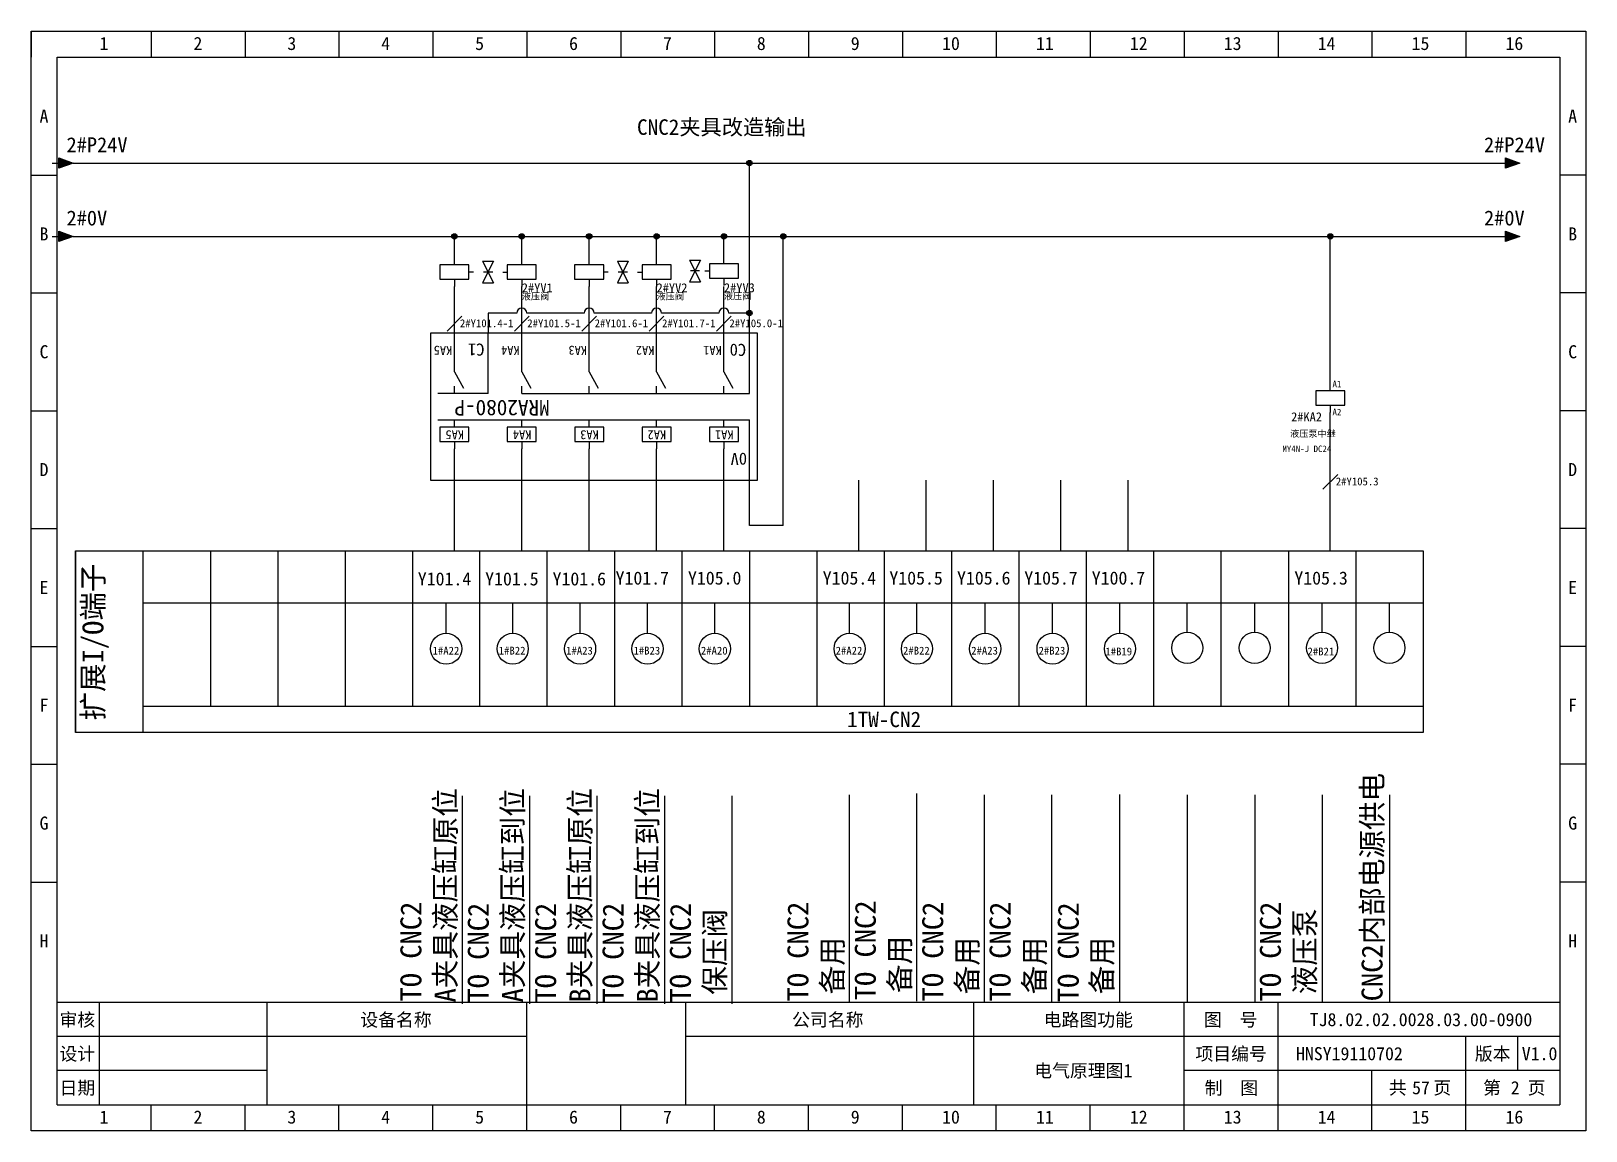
# Model space of a CAD drawing. Header units: millimetres. Extents: x 914 to 910632, y -176 to 682692.
# Drawn here: x 2566 to 2863, y 2274.7 to 2484.7 of the extents above; entities that cross this region are included whole.
import ezdxf
from ezdxf.enums import TextEntityAlignment as Align

# ---------------------------------------------------------------- set-up
doc = ezdxf.new("R2010")
doc.units = ezdxf.units.MM
doc.layers.add('EPLAN311', color=1, linetype='Continuous', lineweight=25)
doc.styles.get("Standard").update_dxf_attribs({"font": 'arial.ttf'})
doc.styles.add('宋体', font='')
doc.styles.get('宋体').set_extended_font_data('宋体')

msp = doc.modelspace()

# ---------------------------------------------------------------- texts
at = {"style": '宋体'}
for s, height, p in [('2#Y101.4-1', 1.5, (2647.956, 2428.182)), ('2#Y101.5-1', 1.5, (2660.826, 2428.182)), ('2#Y101.6-1', 1.5, (2673.696, 2428.182)), ('2#Y101.7-1', 1.5, (2686.566, 2428.182)), ('2#Y105.0-1', 1.5, (2699.436, 2428.182)), ('2#Y105.3', 1.5, (2815.268, 2397.98)), ('Y101.4', 2.5, (2639.907, 2378.872)), ('Y101.5', 2.5, (2652.777, 2378.872)), ('Y101.6', 2.5, (2665.647, 2378.872)), ('Y101.7', 2.5, (2677.689, 2379.032)), ('Y105.0', 2.5, (2691.516, 2379.032)), ('Y105.4', 2.5, (2717.256, 2379.032)), ('Y105.5', 2.5, (2729.986, 2379.032)), ('Y105.6', 2.5, (2742.914, 2379.032)), ('Y105.7', 2.5, (2755.759, 2379.032)), ('Y100.7', 2.5, (2768.645, 2379.032)), ('Y105.3', 2.5, (2807.346, 2379.032)), ('1#A22', 1.5, (2642.733, 2365.671)), ('1#B22', 1.5, (2655.372, 2365.671)), ('1#A23', 1.5, (2668.242, 2365.671)), ('1#B23', 1.5, (2681.112, 2365.671)), ('2#A20', 1.5, (2693.982, 2365.671)), ('2#A22', 1.5, (2719.722, 2365.671)), ('2#B22', 1.5, (2732.592, 2365.671)), ('2#A23', 1.5, (2745.618, 2365.671)), ('2#B23', 1.5, (2758.488, 2365.671)), ('1#B19', 1.5, (2771.251, 2365.512)), ('2#B21', 1.5, (2809.861, 2365.512))]:
    msp.add_text(s, height=height, dxfattribs=at).set_placement(p)
at = {"color": 0, "style": '宋体'}
for s, p in [('CNC2内部电源供电', (2824.191, 2299.459)), ('A夹具液压缸原位', (2647.143, 2299.249)), ('A夹具液压缸到位', (2660.013, 2299.249)), ('B夹具液压缸原位', (2672.883, 2299.249)), ('B夹具液压缸到位', (2685.753, 2299.249)), ('TO CNC2', (2640.59, 2299.431)), ('TO CNC2', (2653.46, 2299.219)), ('TO CNC2', (2666.33, 2299.219)), ('TO CNC2', (2679.2, 2299.219)), ('TO CNC2', (2692.07, 2299.219)), ('保压阀', (2698.623, 2300.724)), ('TO CNC2', (2714.523, 2299.429)), ('TO CNC2', (2727.393, 2299.67)), ('TO CNC2', (2740.263, 2299.429)), ('TO CNC2', (2753.133, 2299.429)), ('TO CNC2', (2766.159, 2299.296)), ('TO CNC2', (2804.769, 2299.429)), ('液压泵', (2811.321, 2300.801)), ('备用', (2721.076, 2300.801)), ('备用', (2733.946, 2301.042)), ('备用', (2746.816, 2300.801)), ('备用', (2759.686, 2300.801)), ('备用', (2772.556, 2300.801))]:
    msp.add_text(s, height=4, rotation=89.99653, dxfattribs=at).set_placement(p)
at = {"char_height": 2.97, "attachment_point": 5, "style": '宋体'}
for s, width, insert in [('CNC2夹具改造输出', 65.76813, (2697.976, 2466.222)), ('1TW-CN2', 2.52587, (2728.981, 2353.27))]:
    msp.add_mtext_dynamic_manual_height_columns(s, width=width, gutter_width=12.5, heights=[0], dxfattribs=dict(at, insert=insert))
at = {"rotation": 180, "style": '宋体'}
for s, width, insert, char_height, attachment_point in [('C1', 3.09008, (2652.646, 2422.744), 2.31, 1), ('C0', 3.09008, (2702.622, 2422.687), 2.31, 1), ('MRA2080-P', 2.52587, (2655.998, 2412.793), 2.97, 5), ('0V', 3.09008, (2702.8, 2401.871), 2.31, 1)]:
    msp.add_mtext_dynamic_manual_height_columns(s, width=width, gutter_width=12.5, heights=[0], dxfattribs=dict(at, insert=insert, char_height=char_height, attachment_point=attachment_point))
at = {"style": '宋体'}
msp.add_attdef('扩展I/O端子', text='封页', height=4, rotation=90, dxfattribs=at).set_placement((2577.858, 2368.062), align=Align.MIDDLE_CENTER)
for tag, text, p in [('TJ8.02.02.0028.03.00-0900', 'TJ8.01.01.0181.00.01-0900', (2831.538, 2295.967)), ('HNSY19110702', 'HNSY19110702', (2817.866, 2289.467)), ('V1.0', '1.0', (2854.189, 2289.467)), ('电气原理图1', '封页', (2767.038, 2286.217)), ('57', '01', (2831.538, 2282.967)), ('2', '01', (2849.538, 2282.967))]:
    msp.add_attdef(tag, text=text, height=2.5, dxfattribs=at).set_placement(p, align=Align.MIDDLE_CENTER)

# ---------------------------------------------------------------- blocks, each defined once
blk = doc.blocks.new('EPLSYM_LibrarySPECIAL_Symbol8_Variant0_Placement1')
at = {"linetype": 'Continuous', "lineweight": 25, "ltscale": 4}
blk.add_hatch(color=1, dxfattribs=at).paths.add_polyline_path([(-0.75, 1), (2, 0), (-0.75, -1)], flags=0)
at = {"color": 1, "linetype": 'Continuous', "lineweight": 25, "ltscale": 4}
blk.add_line((-2, 0), (-0.75, 0), dxfattribs=at)
blk.add_lwpolyline([(-0.75, 1), (2, 0), (-0.75, -1)], close=True, dxfattribs=at)
at = {"color": 5}
blk.add_attdef('70_20010', text='', height=2.85, dxfattribs=at).set_placement((3, 0), align=Align.MIDDLE_LEFT)
at = {"color": 73}
for tag, p in [('70_24350', (33.76, 0)), ('70_24300', (72.31, 0))]:
    blk.add_attdef(tag, text='', height=2.06, dxfattribs=at).set_placement(p, align=Align.MIDDLE_LEFT)
blk = doc.blocks.new('电磁阀双向')
at = {"color": 5, "linetype": 'Continuous', "lineweight": 25}
for p, q in [((0, 4.2), (0, 5.6)), ((13, 4.2), (13, 5.6)), ((0, 1.4), (0, 0)), ((13, 1.4), (13, 0))]:
    blk.add_line(p, q, dxfattribs=at)
at = {"color": 5, "linetype": 'Continuous', "lineweight": 25, "ltscale": 4}
for p, q in [((5.45, 4.9), (7.55, 0.7)), ((5.45, 4.9), (7.55, 4.9)), ((7.55, 4.9), (5.45, 0.7)), ((3.68, 2.8), (2.8, 2.8)), ((5.45, 0.7), (7.55, 0.7)), ((7.38, 2.8), (5.62, 2.8)), ((9.33, 2.8), (10.2, 2.8))]:
    blk.add_line(p, q, dxfattribs=at)
for points in [[(-2.8, 1.4), (2.8, 1.4), (2.8, 4.2), (-2.8, 4.2)], [(15.8, 4.2), (10.2, 4.2), (10.2, 1.4), (15.8, 1.4)]]:
    blk.add_lwpolyline(points, close=True, dxfattribs=at)
at = {"color": 0, "style": '宋体'}
for tag, p in [('02', (0.35, 5.24)), ('04', (13.35, 5.24)), ('01', (0.35, -0.73)), ('03', (13.35, -0.73)), ('06', (13.35, -5.81)), ('07', (13.35, -7.97))]:
    blk.add_attdef(tag, p, '', height=1.26, dxfattribs=at)
at = {"color": 5, "style": '宋体'}
blk.add_attdef('05', (13.35, -3.66), '', height=1.75, dxfattribs=at)
blk = doc.blocks.new('单向电磁阀')
at = {"color": 5, "linetype": 'Continuous', "lineweight": 25, "ltscale": 4}
for p, q in [((-6.65, 4.9), (-4.55, 0.7)), ((-6.65, 4.9), (-4.55, 4.9)), ((-4.55, 4.9), (-6.65, 0.7)), ((-6.65, 0.7), (-4.55, 0.7)), ((-4.72, 2.8), (-6.47, 2.8)), ((-3.67, 2.8), (-2.8, 2.8))]:
    blk.add_line(p, q, dxfattribs=at)
at = {"color": 5, "linetype": 'Continuous', "lineweight": 25}
for p, q in [((0, 4.2), (0, 5.6)), ((0, 1.4), (0, 0))]:
    blk.add_line(p, q, dxfattribs=at)
at = {"color": 5, "linetype": 'Continuous', "lineweight": 25, "ltscale": 4}
blk.add_lwpolyline([(2.8, 4.2), (-2.8, 4.2), (-2.8, 1.4), (2.8, 1.4)], close=True, dxfattribs=at)
at = {"color": 0, "style": '宋体'}
for tag, p in [('02', (0.35, 5.15)), ('01', (0.35, -0.82)), ('04', (0.35, -5.57)), ('05', (0.35, -7.41))]:
    blk.add_attdef(tag, p, '', height=1.26, dxfattribs=at)
at = {"color": 5, "style": '宋体'}
blk.add_attdef('03', (0.35, -3.7), '', height=1.75, dxfattribs=at)
blk = doc.blocks.new('继电器线圈')
at = {"color": 5, "linetype": 'Continuous', "lineweight": 25}
for p, q in [((0, 4.2), (0, 5.6)), ((0, 1.4), (0, 0))]:
    blk.add_line(p, q, dxfattribs=at)
blk.add_lwpolyline([(-2.8, 1.4), (2.8, 1.4), (2.8, 4.2), (-2.8, 4.2)], close=True, dxfattribs=at)
at = {"color": 0, "style": '宋体'}
for tag, p in [('01', (0.42, 4.87)), ('02', (0.42, -0.54)), ('04', (0.65, -7)), ('05', (0.65, -9.16))]:
    blk.add_attdef(tag, p, '', height=1.26, dxfattribs=at)
at = {"color": 5, "style": '宋体'}
blk.add_attdef('03', (0.42, -4.85), '', height=1.75, dxfattribs=at)
blk = doc.blocks.new('常开触点')
at = {"color": 5, "linetype": 'Continuous', "lineweight": 25}
for p, q in [((0, 0), (0, -1.39)), ((0, 0), (0, -1.39)), ((0, -4.16), (0, -5.54)), ((0, -4.16), (0, -5.54))]:
    blk.add_line(p, q, dxfattribs=at)
at = {"color": 5, "linetype": 'Continuous', "lineweight": 25, "ltscale": 4}
blk.add_line((0, -4.16), (-1.73, -1.04), dxfattribs=at)
blk.add_line((0, -4.16), (-1.73, -1.04), dxfattribs=at)
at = {"color": 0}
blk.add_attdef('13', text='', height=1.25, dxfattribs=at).set_placement((0.42, -0.97), align=Align.BOTTOM_LEFT)
blk.add_attdef('14', text='', height=1.25, dxfattribs=at).set_placement((0.42, -4.82), align=Align.TOP_LEFT)
at = {"color": 5, "style": '宋体'}
blk.add_attdef('KA', (0.42, -9.12), '', height=1.74, dxfattribs=at)
blk = doc.blocks.new('*U388')
blk.add_line((-2.5, 0), (2.5, 0))
blk = doc.blocks.new('*U389')
at = {"color": 0, "linetype": 'ByBlock', "lineweight": -2, "transparency": 16777216}
for p in [(0, 0), (0, -22.5), (0, -45), (0, -67.5), (0, -90), (0, -112.5), (0, -135)]:
    blk.add_blockref('*U388', p, dxfattribs=at)
blk = doc.blocks.new('*U390')
blk.add_line((-2.5, 0), (2.5, 0))
blk = doc.blocks.new('*U391')
at = {"color": 0, "linetype": 'ByBlock', "lineweight": -2, "transparency": 16777216}
for p in [(0, 0), (0, -22.5), (0, -45), (0, -67.5), (0, -90), (0, -112.5), (0, -135)]:
    blk.add_blockref('*U390', p, dxfattribs=at)
blk = doc.blocks.new('制图图框')
for p, q in [((-2700.08, 789.32), (-2403.08, 789.32)), ((-2700.08, 579.32), (-2700.08, 789.32)), ((-2700.08, 789.32), (-2700.08, 784.32)), ((-2700.08, 789.32), (-2695.08, 789.32)), ((-2677.15, 789.32), (-2677.15, 784.32)), ((-2659.21, 789.32), (-2659.21, 784.32)), ((-2641.27, 789.32), (-2641.27, 784.32)), ((-2623.33, 789.32), (-2623.33, 784.32)), ((-2605.4, 789.32), (-2605.4, 784.32)), ((-2587.46, 789.32), (-2587.46, 784.32)), ((-2569.52, 789.32), (-2569.52, 784.32)), ((-2551.58, 789.32), (-2551.58, 784.32)), ((-2533.65, 789.32), (-2533.65, 784.32)), ((-2515.71, 789.32), (-2515.71, 784.32)), ((-2497.77, 789.32), (-2497.77, 784.32)), ((-2479.83, 789.32), (-2479.83, 784.32)), ((-2461.9, 789.32), (-2461.9, 784.32)), ((-2443.96, 789.32), (-2443.96, 784.32)), ((-2426.02, 789.32), (-2426.02, 784.32)), ((-2403.08, 789.32), (-2403.08, 579.32)), ((-2403.08, 789.32), (-2403.08, 784.32)), ((-2695.08, 784.32), (-2408.08, 784.32)), ((-2695.08, 584.32), (-2695.08, 784.32)), ((-2408.08, 784.32), (-2408.08, 584.32)), ((-2408.08, 603.82), (-2695.08, 603.82)), ((-2687.08, 603.82), (-2687.08, 584.32)), ((-2655.08, 603.82), (-2655.08, 584.32)), ((-2655.08, 603.82), (-2655.08, 584.32)), ((-2605.4, 579.32), (-2605.4, 603.82)), ((-2575.08, 603.82), (-2575.08, 584.32)), ((-2575.08, 603.82), (-2575.08, 584.32)), ((-2575.08, 603.82), (-2575.08, 584.32)), ((-2520.08, 603.82), (-2520.08, 584.32)), ((-2479.83, 579.32), (-2479.83, 603.82)), ((-2461.9, 579.32), (-2461.9, 603.82)), ((-2655.08, 597.32), (-2695.08, 597.32)), ((-2605.4, 597.32), (-2655.08, 597.32)), ((-2408.08, 597.32), (-2575.08, 597.32)), ((-2426.02, 579.32), (-2426.02, 597.32)), ((-2416.18, 597.32), (-2416.18, 590.82)), ((-2655.08, 590.82), (-2695.08, 590.82)), ((-2408.08, 590.82), (-2479.83, 590.82)), ((-2443.96, 579.32), (-2443.96, 590.82)), ((-2695.08, 584.32), (-2408.08, 584.32)), ((-2677.15, 579.32), (-2677.15, 584.32)), ((-2659.21, 579.32), (-2659.21, 584.32)), ((-2641.27, 579.32), (-2641.27, 584.32)), ((-2623.33, 579.32), (-2623.33, 584.32)), ((-2587.46, 579.32), (-2587.46, 584.32)), ((-2569.52, 579.32), (-2569.52, 584.32)), ((-2551.58, 579.32), (-2551.58, 584.32)), ((-2533.65, 579.32), (-2533.65, 584.32)), ((-2515.71, 579.32), (-2515.71, 584.32)), ((-2497.77, 579.32), (-2497.77, 584.32)), ((-2403.08, 579.32), (-2700.08, 579.32))]:
    blk.add_line(p, q)
blk.add_blockref('*U389', (-2697.58, 761.82))
at = {"xscale": -1}
blk.add_blockref('*U391', (-2405.58, 761.82), dxfattribs=at)
at = {"style": '宋体'}
for s, p in [('1', (-2687.01, 785.71)), ('2', (-2669.07, 785.71)), ('3', (-2651.13, 785.71)), ('4', (-2633.2, 785.71)), ('5', (-2615.26, 785.71)), ('6', (-2597.32, 785.71)), ('7', (-2579.38, 785.71)), ('8', (-2561.45, 785.71)), ('9', (-2543.51, 785.71)), ('10', (-2526.07, 785.71)), ('11', (-2508.13, 785.71)), ('12', (-2490.2, 785.71)), ('13', (-2472.26, 785.71)), ('14', (-2454.32, 785.71)), ('15', (-2436.38, 785.71)), ('16', (-2418.45, 785.71)), ('A', (-2698.47, 771.84)), ('A', (-2406.47, 771.84)), ('B', (-2698.47, 749.34)), ('B', (-2406.47, 749.34)), ('C', (-2698.47, 726.84)), ('C', (-2406.47, 726.84)), ('D', (-2698.47, 704.34)), ('D', (-2406.47, 704.34)), ('E', (-2698.47, 681.84)), ('E', (-2406.47, 681.84)), ('F', (-2698.47, 659.34)), ('F', (-2406.47, 659.34)), ('G', (-2698.47, 636.84)), ('G', (-2406.47, 636.84)), ('H', (-2698.47, 614.34)), ('H', (-2406.47, 614.34)), ('审核', (-2694.65, 599.29)), ('设备名称', (-2637.2, 599.28)), ('公司名称', (-2554.73, 599.29)), ('电路图功能', (-2506.66, 599.29)), ('图  号', (-2476.05, 599.3)), ('设计', (-2694.66, 592.79)), ('项目编号', (-2477.68, 592.79)), ('版本', (-2424.3, 592.79)), ('日期', (-2694.66, 586.29)), ('制  图', (-2475.91, 586.28)), ('共   页', (-2440.72, 586.31)), ('第   页', (-2422.72, 586.3)), ('1', (-2687.01, 580.71)), ('2', (-2669.07, 580.71)), ('3', (-2651.13, 580.71)), ('4', (-2633.2, 580.71)), ('5', (-2615.26, 580.71)), ('6', (-2597.32, 580.71)), ('7', (-2579.38, 580.71)), ('8', (-2561.45, 580.71)), ('9', (-2543.51, 580.71)), ('10', (-2526.07, 580.71)), ('11', (-2508.13, 580.71)), ('12', (-2490.2, 580.71)), ('13', (-2472.26, 580.71)), ('14', (-2454.32, 580.71)), ('15', (-2436.38, 580.71)), ('16', (-2418.45, 580.71))]:
    blk.add_text(s, height=2.5, dxfattribs=at).set_placement(p)

# ---------------------------------------------------------------- hatches: boundary and pattern name
at = {"layer": 'EPLAN311', "ltscale": 4}
h = msp.add_hatch(color=1, dxfattribs=at)
edge = h.paths.add_edge_path()
edge.add_arc((2703.254, 2459.519), 0.52, 0, 360)
h = msp.add_hatch(color=1, dxfattribs=at)
edge = h.paths.add_edge_path()
edge.add_arc((2646.901, 2445.516), 0.52, 0, 360)
h = msp.add_hatch(color=1, dxfattribs=at)
edge = h.paths.add_edge_path()
edge.add_arc((2659.771, 2445.516), 0.52, 0, 360)
h = msp.add_hatch(color=1, dxfattribs=at)
edge = h.paths.add_edge_path()
edge.add_arc((2672.641, 2445.516), 0.52, 0, 360)
h = msp.add_hatch(color=1, dxfattribs=at)
edge = h.paths.add_edge_path()
edge.add_arc((2685.511, 2445.516), 0.52, 0, 360)
h = msp.add_hatch(color=1, dxfattribs=at)
edge = h.paths.add_edge_path()
edge.add_arc((2698.381, 2445.516), 0.52, 0, 360)
h = msp.add_hatch(color=1, dxfattribs=at)
edge = h.paths.add_edge_path()
edge.add_arc((2709.705, 2445.516), 0.52, 0, 360)
h = msp.add_hatch(color=1, dxfattribs=at)
edge = h.paths.add_edge_path()
edge.add_arc((2814.214, 2445.516), 0.52, 0, 360)
h = msp.add_hatch(color=1, dxfattribs=at)
edge = h.paths.add_edge_path()
edge.add_arc((2703.254, 2430.879), 0.52, 0, 360)

# ---------------------------------------------------------------- linework, layer by layer
at = {"color": 0}
for p, q in [((2574.051, 2459.523), (2846.432, 2459.516)), ((2574.07, 2445.516), (2846.432, 2445.516))]:
    msp.add_line(p, q, dxfattribs=at)
for p, q in [((2703.254, 2430.879), (2703.254, 2459.519)), ((2646.901, 2441.48), (2646.901, 2445.516)), ((2659.771, 2441.48), (2659.771, 2445.516)), ((2672.641, 2441.48), (2672.641, 2445.516)), ((2685.511, 2441.48), (2685.511, 2445.516)), ((2698.381, 2441.48), (2698.381, 2445.516)), ((2709.705, 2390.308), (2709.705, 2445.516)), ((2814.214, 2417.434), (2814.214, 2445.516)), ((2645.487, 2427.436), (2648.316, 2430.264)), ((2653.336, 2430.879), (2653.336, 2427.047)), ((2658.816, 2430.879), (2653.336, 2430.879)), ((2658.357, 2427.436), (2661.186, 2430.264)), ((2671.227, 2427.436), (2674.056, 2430.264)), ((2684.556, 2430.879), (2673.596, 2430.879)), ((2684.097, 2427.436), (2686.926, 2430.264)), ((2696.967, 2427.436), (2699.796, 2430.264)), ((2703.254, 2430.879), (2699.336, 2430.879)), ((2703.254, 2428.963), (2703.254, 2430.879)), ((2646.901, 2421.047), (2646.901, 2427.047)), ((2653.336, 2415.505), (2653.336, 2427.047)), ((2659.771, 2421.047), (2659.771, 2427.047)), ((2672.641, 2421.047), (2672.641, 2427.047)), ((2685.511, 2421.047), (2685.511, 2427.047)), ((2698.381, 2421.047), (2698.381, 2427.047)), ((2703.254, 2415.505), (2703.254, 2427.047)), ((2814.214, 2394.939), (2814.214, 2411.89)), ((2703.254, 2398.962), (2703.254, 2410.505)), ((2646.904, 2398.961), (2646.904, 2404.961)), ((2659.774, 2398.961), (2659.774, 2404.961)), ((2672.644, 2398.961), (2672.644, 2404.961)), ((2685.514, 2398.961), (2685.514, 2404.961)), ((2698.384, 2398.961), (2698.384, 2404.961)), ((2812.8, 2397.234), (2815.628, 2400.062)), ((2646.904, 2385.467), (2646.904, 2398.961)), ((2659.774, 2385.467), (2659.774, 2398.961)), ((2672.644, 2385.467), (2672.644, 2398.961)), ((2685.514, 2385.467), (2685.514, 2398.961)), ((2698.384, 2385.467), (2698.384, 2398.961)), ((2703.254, 2390.308), (2703.254, 2398.961)), ((2724.124, 2385.467), (2724.124, 2398.961)), ((2736.994, 2385.467), (2736.994, 2398.961)), ((2749.864, 2385.467), (2749.864, 2398.961)), ((2762.734, 2385.467), (2762.734, 2398.961)), ((2775.604, 2385.467), (2775.604, 2398.961)), ((2814.214, 2385.467), (2814.214, 2394.939)), ((2574.541, 2385.467), (2831.941, 2385.467)), ((2574.541, 2350.817), (2574.541, 2385.467)), ((2574.541, 2385.467), (2574.541, 2350.817)), ((2587.411, 2385.467), (2587.411, 2350.817)), ((2600.281, 2385.467), (2600.281, 2355.767)), ((2613.151, 2385.467), (2613.151, 2355.767)), ((2626.021, 2385.467), (2626.021, 2355.767)), ((2638.891, 2385.467), (2638.891, 2355.767)), ((2651.761, 2355.767), (2651.761, 2385.467)), ((2664.631, 2355.767), (2664.631, 2385.467)), ((2677.501, 2385.467), (2677.501, 2355.767)), ((2690.371, 2385.467), (2690.371, 2355.767)), ((2703.241, 2385.467), (2703.241, 2355.767)), ((2716.111, 2385.467), (2716.111, 2355.745)), ((2728.981, 2385.467), (2728.981, 2355.767)), ((2741.851, 2385.467), (2741.851, 2355.767)), ((2754.721, 2385.467), (2754.721, 2355.767)), ((2767.591, 2385.467), (2767.591, 2355.767)), ((2780.461, 2385.467), (2780.461, 2355.767)), ((2793.331, 2385.467), (2793.331, 2355.767)), ((2806.201, 2385.467), (2806.201, 2355.767)), ((2819.071, 2385.467), (2819.071, 2355.767)), ((2831.941, 2385.467), (2831.941, 2350.817)), ((2587.411, 2375.567), (2831.941, 2375.567)), ((2645.326, 2369.757), (2645.326, 2375.567)), ((2658.041, 2369.757), (2658.041, 2375.407)), ((2670.911, 2369.757), (2670.911, 2375.407)), ((2683.781, 2369.757), (2683.781, 2375.407)), ((2696.651, 2369.757), (2696.651, 2375.407)), ((2722.391, 2369.757), (2722.391, 2375.407)), ((2735.261, 2369.757), (2735.261, 2375.407)), ((2748.286, 2369.757), (2748.286, 2375.407)), ((2761.156, 2369.757), (2761.156, 2375.407)), ((2774.026, 2369.757), (2774.026, 2375.567)), ((2786.896, 2369.916), (2786.896, 2375.567)), ((2799.766, 2369.916), (2799.766, 2375.567)), ((2812.636, 2369.916), (2812.636, 2375.567)), ((2825.506, 2369.916), (2825.506, 2375.567)), ((2825.506, 2369.916), (2825.506, 2375.567)), ((2831.941, 2355.767), (2587.411, 2355.767)), ((2831.941, 2350.817), (2574.541, 2350.817)), ((2648.458, 2299.007), (2648.458, 2338.707)), ((2661.328, 2299.007), (2661.328, 2338.707)), ((2674.198, 2299.007), (2674.198, 2338.707)), ((2687.068, 2299.007), (2687.068, 2338.707)), ((2699.938, 2299.007), (2699.938, 2338.707)), ((2722.391, 2299.217), (2722.391, 2338.917)), ((2735.261, 2299.459), (2735.261, 2339.158)), ((2748.131, 2299.217), (2748.131, 2338.917)), ((2761.001, 2299.217), (2761.001, 2338.917)), ((2774.026, 2299.244), (2774.026, 2338.943)), ((2786.896, 2338.917), (2786.896, 2299.217)), ((2799.766, 2338.917), (2799.766, 2299.217)), ((2812.636, 2338.917), (2812.636, 2299.217)), ((2825.506, 2338.917), (2825.506, 2299.217))]:
    msp.add_line(p, q)
at = {"linetype": 'ByBlock'}
for p, q in [((2646.901, 2427.047), (2646.901, 2435.936)), ((2659.771, 2427.047), (2659.771, 2435.936)), ((2672.641, 2427.047), (2672.641, 2435.936)), ((2685.511, 2427.047), (2685.511, 2435.936)), ((2698.381, 2427.047), (2698.381, 2435.936)), ((2671.686, 2430.879), (2660.726, 2430.879)), ((2684.556, 2430.879), (2673.596, 2430.879)), ((2697.426, 2430.879), (2686.466, 2430.879)), ((2698.381, 2427.047), (2698.381, 2430.879)), ((2703.254, 2427.047), (2703.254, 2430.879)), ((2653.336, 2415.505), (2643.704, 2415.505)), ((2659.774, 2415.505), (2703.254, 2415.505)), ((2643.704, 2410.505), (2703.254, 2410.505)), ((2709.705, 2390.308), (2703.254, 2390.31))]:
    msp.add_line(p, q, dxfattribs=at)
msp.add_lwpolyline([(2704.816, 2427.047), (2642.327, 2427.047), (2642.327, 2398.961), (2704.816, 2398.961)], close=True, dxfattribs=at)
for centre in [(2645.326, 2366.787), (2658.041, 2366.787), (2670.911, 2366.787), (2683.781, 2366.787), (2696.651, 2366.787), (2722.391, 2366.787), (2735.261, 2366.787), (2748.286, 2366.787), (2761.156, 2366.787), (2774.026, 2366.787), (2786.896, 2366.946), (2799.766, 2366.946), (2812.636, 2366.946), (2825.506, 2366.946)]:
    msp.add_circle(centre, 2.97)
for centre in [(2659.771, 2430.879), (2672.641, 2430.879), (2685.511, 2430.879), (2698.381, 2430.879)]:
    msp.add_arc(centre, 0.955, 0, 180)
at = {"layer": 'EPLAN311', "color": 1, "ltscale": 4}
for centre in [(2703.254, 2459.519), (2646.901, 2445.516), (2659.771, 2445.516), (2672.641, 2445.516), (2685.511, 2445.516), (2698.381, 2445.516), (2709.705, 2445.516), (2814.214, 2445.516), (2703.254, 2430.879)]:
    msp.add_circle(centre, 0.52, dxfattribs=at)

# ---------------------------------------------------------------- block references
msp.add_blockref('制图图框', (5266.122, 1695.399))
at = {"color": 7}
ref = msp.add_blockref('EPLSYM_LibrarySPECIAL_Symbol8_Variant0_Placement1', (2572.07, 2459.516), dxfattribs=at)
ref.add_attrib('70_20010', '2#P24V', dxfattribs={"color": 5, "height": 2.8548, "style": '宋体'}).set_placement((2572.809, 2463.016), align=Align.MIDDLE_LEFT)
ref = msp.add_blockref('EPLSYM_LibrarySPECIAL_Symbol8_Variant0_Placement1', (2848.432, 2459.516), dxfattribs=at)
ref.add_attrib('70_20010', '2#P24V', dxfattribs={"color": 5, "height": 2.8548, "style": '宋体'}).set_placement((2843.575, 2463.016), align=Align.MIDDLE_LEFT)
ref = msp.add_blockref('EPLSYM_LibrarySPECIAL_Symbol8_Variant0_Placement1', (2572.07, 2445.516), dxfattribs=at)
ref.add_attrib('70_20010', '2#0V', dxfattribs={"color": 5, "height": 2.8548, "style": '宋体'}).set_placement((2572.809, 2449.028), align=Align.MIDDLE_LEFT)
ref = msp.add_blockref('EPLSYM_LibrarySPECIAL_Symbol8_Variant0_Placement1', (2848.432, 2445.516), dxfattribs=at)
ref.add_attrib('70_20010', '2#0V', dxfattribs={"color": 5, "height": 2.8548, "style": '宋体'}).set_placement((2843.575, 2449.028), align=Align.MIDDLE_LEFT)
ref = msp.add_blockref('电磁阀双向', (2646.901, 2435.936), dxfattribs=dict(xscale=0.99, yscale=0.99, zscale=0.99))
ref.add_attrib('06', '液压阀', (2659.771, 2433.42), dxfattribs={"color": 0, "height": 1.2499, "style": '宋体'})
ref.add_attrib('05', '2#YV1', (2659.771, 2434.829), dxfattribs={"color": 5, "height": 1.736, "style": '宋体'})
ref = msp.add_blockref('电磁阀双向', (2672.641, 2435.936), dxfattribs=dict(xscale=0.99, yscale=0.99, zscale=0.99))
ref.add_attrib('06', '液压阀', (2685.511, 2433.42), dxfattribs={"color": 0, "height": 1.2499, "style": '宋体'})
ref.add_attrib('05', '2#YV2', (2685.511, 2434.829), dxfattribs={"color": 5, "height": 1.736, "style": '宋体'})
ref = msp.add_blockref('单向电磁阀', (2698.381, 2436.145), dxfattribs=dict(xscale=0.99, yscale=0.99, zscale=0.99))
ref.add_attrib('03', '2#YV3', (2698.381, 2434.842), dxfattribs={"color": 5, "height": 1.736, "style": '宋体'})
ref.add_attrib('04', '液压阀', (2698.381, 2433.476), dxfattribs={"color": 0, "height": 1.2499, "style": '宋体'})
at = {"linetype": 'ByBlock'}
ref = msp.add_blockref('常开触点', (2646.904, 2415.505), dxfattribs=dict(at, rotation=180))
ref.add_attrib('KA', 'KA5', (2646.488, 2424.621), dxfattribs={"color": 5, "height": 1.736, "rotation": 180, "style": '宋体'})
ref = msp.add_blockref('常开触点', (2659.774, 2415.505), dxfattribs=dict(at, rotation=180))
ref.add_attrib('KA', 'KA4', (2659.358, 2424.621), dxfattribs={"color": 5, "height": 1.736, "rotation": 180, "style": '宋体'})
ref = msp.add_blockref('常开触点', (2672.644, 2415.505), dxfattribs=dict(at, rotation=180))
ref.add_attrib('KA', 'KA3', (2672.228, 2424.621), dxfattribs={"color": 5, "height": 1.736, "rotation": 180, "style": '宋体'})
ref = msp.add_blockref('常开触点', (2685.514, 2415.505), dxfattribs=dict(at, rotation=180))
ref.add_attrib('KA', 'KA2', (2685.098, 2424.621), dxfattribs={"color": 5, "height": 1.736, "rotation": 180, "style": '宋体'})
ref = msp.add_blockref('常开触点', (2698.384, 2415.505), dxfattribs=dict(at, rotation=180))
ref.add_attrib('KA', 'KA1', (2697.968, 2424.621), dxfattribs={"color": 5, "height": 1.736, "rotation": 180, "style": '宋体'})
ref = msp.add_blockref('继电器线圈', (2814.214, 2411.89), dxfattribs=dict(xscale=0.99, yscale=0.99, zscale=0.99))
ref.add_attrib('05', 'MY4N-J DC24', (2805.061, 2404.339), dxfattribs={"color": 0, "height": 1.24989, "style": '宋体'})
ref.add_attrib('04', '液压泵中继', (2806.527, 2407.229), dxfattribs={"color": 0, "height": 1.2499, "style": '宋体'})
ref.add_attrib('03', '2#KA2', (2806.724, 2410.191), dxfattribs={"color": 5, "height": 1.736, "style": '宋体'})
ref.add_attrib('02', 'A2', (2814.63, 2411.361), dxfattribs={"color": 0, "height": 1.2499, "style": '宋体'})
ref.add_attrib('01', 'A1', (2814.63, 2416.714), dxfattribs={"color": 0, "height": 1.2499, "style": '宋体'})
ref = msp.add_blockref('继电器线圈', (2646.904, 2410.505), dxfattribs=dict(xscale=0.99, yscale=0.99, zscale=0.99, rotation=180))
ref.add_attrib('03', 'KA5', (2648.734, 2408.487), dxfattribs={"color": 5, "height": 1.736, "rotation": 180, "style": '宋体'})
ref = msp.add_blockref('继电器线圈', (2659.774, 2410.505), dxfattribs=dict(xscale=0.99, yscale=0.99, zscale=0.99, rotation=180))
ref.add_attrib('03', 'KA4', (2661.604, 2408.487), dxfattribs={"color": 5, "height": 1.736, "rotation": 180, "style": '宋体'})
ref = msp.add_blockref('继电器线圈', (2672.644, 2410.505), dxfattribs=dict(xscale=0.99, yscale=0.99, zscale=0.99, rotation=180))
ref.add_attrib('03', 'KA3', (2674.474, 2408.487), dxfattribs={"color": 5, "height": 1.736, "rotation": 180, "style": '宋体'})
ref = msp.add_blockref('继电器线圈', (2685.514, 2410.505), dxfattribs=dict(xscale=0.99, yscale=0.99, zscale=0.99, rotation=180))
ref.add_attrib('03', 'KA2', (2687.344, 2408.487), dxfattribs={"color": 5, "height": 1.736, "rotation": 180, "style": '宋体'})
ref = msp.add_blockref('继电器线圈', (2698.384, 2410.505), dxfattribs=dict(xscale=0.99, yscale=0.99, zscale=0.99, rotation=180))
ref.add_attrib('03', 'KA1', (2700.214, 2408.487), dxfattribs={"color": 5, "height": 1.736, "rotation": 180, "style": '宋体'})

msp.set_redraw_order([(e.dxf.handle, doc.entitydb.next_handle()) for e in msp.query("TEXT MTEXT ATTDEF DIMENSION ARC_DIMENSION")])  # texts and dimensions are drawn at this point

doc.saveas('drawing.dxf')
